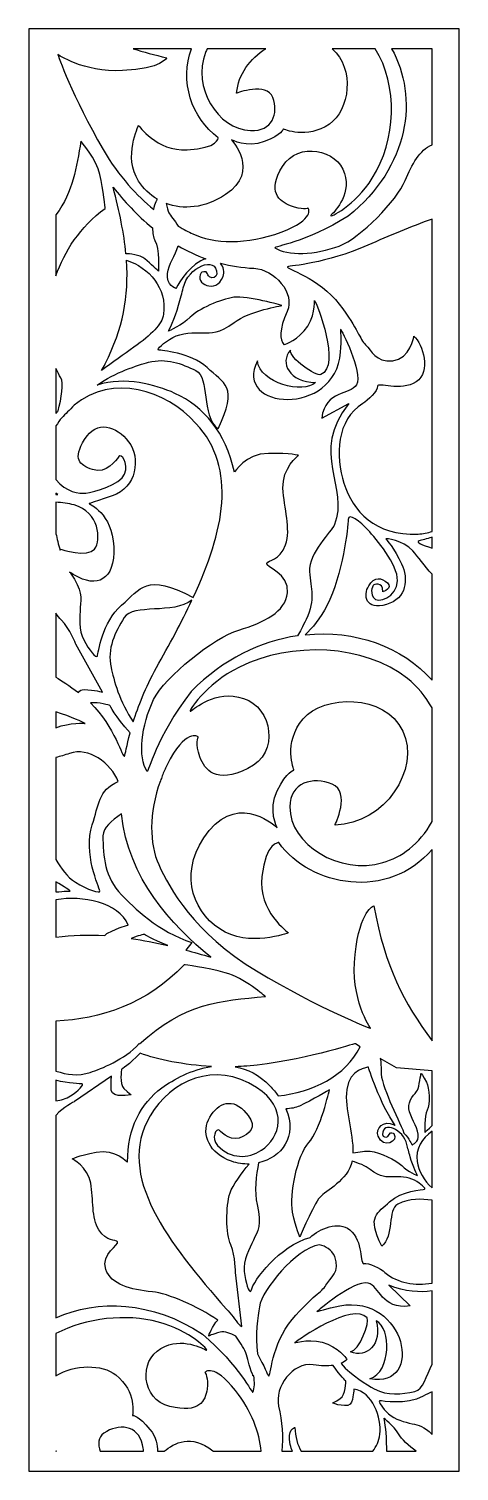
# Model space of a CAD drawing. Header units: centimetres. Extents: x 8.3 to 13.6, y -9 to 9.
import ezdxf

# ---------------------------------------------------------------- set-up
doc = ezdxf.new("R2010")
doc.units = ezdxf.units.CM
doc.header["$MEASUREMENT"] = 0
doc.layers.add('layer 1', color=7, linetype='Continuous')

msp = doc.modelspace()

# ---------------------------------------------------------------- linework, layer by layer
at = {"layer": 'layer 1', "color": 250, "lineweight": 30}
for points, knots in [([(8.25374, 9.00077), (8.25374, 9.00077), (13.62194, 9.00077), (13.62194, 9.00077), (13.62194, 9.00077), (13.62194, 9.00077), (13.62194, -9.00021), (13.62194, -9.00021), (13.62194, -9.00021), (13.62194, -9.00021), (8.25374, -9.00021), (8.25374, -9.00021), (8.25374, -9.00021), (8.25374, -9.00021), (8.25374, 9.00077), (8.25374, 9.00077)], [0, 0, 0, 0, 0.2, 0.2, 0.2, 0.2, 0.4, 0.4, 0.4, 0.4, 0.6, 0.6, 0.6, 0.6, 1, 1, 1, 1]), ([(9.55535, 8.75316), (9.55535, 8.75316), (10.28248, 8.75316), (10.28248, 8.75316), (10.28248, 8.75316), (10.13164, 8.35478), (10.28224, 7.88635), (10.61617, 7.64179), (10.61617, 7.64179), (10.61617, 7.64179), (10.61617, 7.50968), (10.23049, 7.49075), (10.23049, 7.49075), (9.84481, 7.4718), (9.62324, 7.79437), (9.62324, 7.79437), (9.62324, 7.79437), (9.62324, 7.79437), (9.4263, 7.40258), (9.62324, 7.09784), (9.62324, 7.09784), (9.68178, 7.00726), (9.76205, 6.93014), (9.85762, 6.87409), (9.85762, 6.87409), (9.85308, 6.86543), (9.84842, 6.85628), (9.84362, 6.84661), (9.84362, 6.84661), (9.83109, 6.82137), (9.82052, 6.78676), (9.81242, 6.74724), (9.81242, 6.74724), (9.60553, 6.91408), (9.37966, 7.15226), (9.18028, 7.49559), (9.18028, 7.49559), (8.79835, 8.15324), (8.61317, 8.68255), (8.61317, 8.68255), (8.61317, 8.68255), (8.61317, 8.68255), (8.92565, 8.45626), (9.42332, 8.4798), (9.42332, 8.4798), (9.92099, 8.50334), (9.97403, 8.63994), (9.97403, 8.63994), (9.97403, 8.63994), (9.82041, 8.67444), (9.68217, 8.71204), (9.55535, 8.75316)], [0, 0, 0, 0, 0.07142857, 0.07142857, 0.07142857, 0.07142857, 0.14285714, 0.14285714, 0.14285714, 0.14285714, 0.21428571, 0.21428571, 0.21428571, 0.21428571, 0.28571429, 0.28571429, 0.28571429, 0.28571429, 0.35714286, 0.35714286, 0.35714286, 0.35714286, 0.42857143, 0.42857143, 0.42857143, 0.42857143, 0.5, 0.5, 0.5, 0.5, 0.57142857, 0.57142857, 0.57142857, 0.57142857, 0.64285714, 0.64285714, 0.64285714, 0.64285714, 0.71428571, 0.71428571, 0.71428571, 0.71428571, 0.78571429, 0.78571429, 0.78571429, 0.78571429, 0.85714286, 0.85714286, 0.85714286, 0.85714286, 1, 1, 1, 1]), ([(12.03701, 8.75316), (12.03701, 8.75316), (12.57488, 8.75316), (12.57488, 8.75316), (12.57488, 8.75316), (12.86538, 8.29536), (12.83466, 7.60857), (12.53863, 7.13614), (12.53863, 7.13614), (12.32643, 6.7975), (11.99575, 6.63487), (12.02043, 6.66997), (12.02043, 6.66997), (12.04511, 6.70507), (12.27706, 6.90423), (12.19316, 7.19732), (12.19316, 7.19732), (12.10926, 7.4904), (11.6108, 7.60338), (11.41832, 7.28412), (11.41832, 7.28412), (11.22586, 6.96488), (11.37391, 6.85044), (11.51704, 6.79254), (11.51704, 6.79254), (11.66016, 6.73464), (11.73911, 6.76172), (11.73911, 6.76172), (11.73911, 6.76172), (11.73911, 6.76172), (11.83289, 6.62642), (11.40352, 6.46426), (11.40352, 6.46426), (10.97416, 6.3021), (10.55466, 6.31938), (10.29803, 6.44263), (10.29803, 6.44263), (10.24586, 6.46768), (10.18448, 6.49889), (10.1166, 6.53825), (10.1166, 6.53825), (10.07823, 6.61167), (10.01631, 6.66842), (9.99824, 6.70463), (9.99824, 6.70463), (9.98738, 6.72639), (9.97594, 6.77276), (9.96587, 6.82238), (9.96587, 6.82238), (10.17792, 6.74222), (10.44218, 6.75804), (10.70644, 6.93193), (10.70644, 6.93193), (11.14956, 7.22351), (10.78029, 7.61701), (10.78029, 7.61701), (10.78029, 7.61701), (10.78029, 7.61701), (10.96903, 7.50836), (11.19059, 7.5941), (11.19059, 7.5941), (11.41215, 7.67985), (11.42857, 7.75004), (11.42857, 7.75004), (11.42857, 7.75004), (11.42857, 7.75004), (11.72399, 7.62016), (12.00299, 7.81043), (12.00299, 7.81043), (12.25449, 7.98194), (12.32587, 8.50329), (12.03701, 8.75316)], [0, 0, 0, 0, 0.05263158, 0.05263158, 0.05263158, 0.05263158, 0.10526316, 0.10526316, 0.10526316, 0.10526316, 0.15789474, 0.15789474, 0.15789474, 0.15789474, 0.21052632, 0.21052632, 0.21052632, 0.21052632, 0.26315789, 0.26315789, 0.26315789, 0.26315789, 0.31578947, 0.31578947, 0.31578947, 0.31578947, 0.36842105, 0.36842105, 0.36842105, 0.36842105, 0.42105263, 0.42105263, 0.42105263, 0.42105263, 0.47368421, 0.47368421, 0.47368421, 0.47368421, 0.52631579, 0.52631579, 0.52631579, 0.52631579, 0.57894737, 0.57894737, 0.57894737, 0.57894737, 0.63157895, 0.63157895, 0.63157895, 0.63157895, 0.68421053, 0.68421053, 0.68421053, 0.68421053, 0.73684211, 0.73684211, 0.73684211, 0.73684211, 0.78947368, 0.78947368, 0.78947368, 0.78947368, 0.84210526, 0.84210526, 0.84210526, 0.84210526, 0.89473684, 0.89473684, 0.89473684, 0.89473684, 1, 1, 1, 1]), ([(10.47964, 8.75316), (10.47964, 8.75316), (11.21036, 8.75316), (11.21036, 8.75316), (11.21036, 8.75316), (11.01469, 8.63126), (10.8652, 8.43397), (10.84594, 8.19796), (10.84594, 8.19796), (10.84594, 8.19796), (11.22342, 8.34092), (11.29728, 8.14334), (11.29728, 8.14334), (11.37113, 7.94574), (11.29467, 7.71758), (11.01827, 7.7309), (11.01827, 7.7309), (10.60518, 7.75081), (10.28841, 8.27551), (10.45833, 8.70448), (10.45833, 8.70448), (10.46475, 8.7207), (10.47185, 8.73694), (10.47964, 8.75316)], [0, 0, 0, 0, 0.14285714, 0.14285714, 0.14285714, 0.14285714, 0.28571429, 0.28571429, 0.28571429, 0.28571429, 0.42857143, 0.42857143, 0.42857143, 0.42857143, 0.57142857, 0.57142857, 0.57142857, 0.57142857, 0.71428571, 0.71428571, 0.71428571, 0.71428571, 1, 1, 1, 1]), ([(12.779, 8.75316), (12.779, 8.75316), (13.28357, 8.75316), (13.28357, 8.75316), (13.28357, 8.75316), (13.28357, 8.75316), (13.28357, 7.55314), (13.28357, 7.55314), (13.28357, 7.55314), (13.13162, 7.49055), (13.03071, 7.30977), (12.94798, 7.10734), (12.94798, 7.10734), (12.84719, 6.86073), (12.38886, 6.38946), (12.1245, 6.28977), (12.1245, 6.28977), (11.83495, 6.18057), (11.47241, 6.16286), (11.32444, 6.26834), (11.32444, 6.26834), (11.30542, 6.28191), (11.70242, 6.33113), (12.23789, 6.66401), (12.23789, 6.66401), (13.00332, 7.27618), (13.11979, 8.14944), (12.779, 8.75316)], [0, 0, 0, 0, 0.125, 0.125, 0.125, 0.125, 0.25, 0.25, 0.25, 0.25, 0.375, 0.375, 0.375, 0.375, 0.5, 0.5, 0.5, 0.5, 0.625, 0.625, 0.625, 0.625, 0.75, 0.75, 0.75, 0.75, 1, 1, 1, 1]), ([(8.59211, 5.91749), (8.59211, 5.91749), (8.59211, 6.67828), (8.59211, 6.67828), (8.59211, 6.67828), (8.80844, 6.97894), (8.84807, 7.26264), (8.90194, 7.60054), (8.90194, 7.60054), (8.90194, 7.60054), (9.09677, 7.37483), (9.14128, 7.18134), (9.14128, 7.18134), (9.18578, 6.98784), (9.20486, 6.76003), (9.20486, 6.76003), (9.20486, 6.76003), (8.89115, 6.52594), (8.69714, 6.22445), (8.59211, 5.91749)], [0, 0, 0, 0, 0.16666667, 0.16666667, 0.16666667, 0.16666667, 0.33333333, 0.33333333, 0.33333333, 0.33333333, 0.5, 0.5, 0.5, 0.5, 0.66666667, 0.66666667, 0.66666667, 0.66666667, 1, 1, 1, 1]), ([(9.46487, 6.19465), (9.50276, 6.19257), (9.64088, 6.18163), (9.70094, 6.13107), (9.70094, 6.13107), (9.77089, 6.07218), (9.87052, 5.97502), (9.87052, 5.97502), (9.87052, 5.97502), (9.87052, 5.97502), (9.88183, 6.26027), (9.82731, 6.35923), (9.82731, 6.35923), (9.80802, 6.39425), (9.7977, 6.45201), (9.7948, 6.51678), (9.7948, 6.51678), (9.60224, 6.67506), (9.44002, 6.85336), (9.30427, 7.02533), (9.30427, 7.02533), (9.38491, 6.7183), (9.44054, 6.44697), (9.46487, 6.19465)], [0, 0, 0, 0, 0.14285714, 0.14285714, 0.14285714, 0.14285714, 0.28571429, 0.28571429, 0.28571429, 0.28571429, 0.42857143, 0.42857143, 0.42857143, 0.42857143, 0.57142857, 0.57142857, 0.57142857, 0.57142857, 0.71428571, 0.71428571, 0.71428571, 0.71428571, 1, 1, 1, 1]), ([(13.28357, 6.62695), (13.28357, 6.62695), (13.28357, 2.72886), (13.28357, 2.72886), (13.28357, 2.72886), (13.22938, 2.70997), (13.17138, 2.69772), (13.10959, 2.69474), (13.10959, 2.69474), (12.57138, 2.66877), (12.29646, 2.98311), (12.18429, 3.32884), (12.18429, 3.32884), (12.07331, 3.67083), (12.09286, 4.12222), (12.42215, 4.32547), (12.42215, 4.32547), (12.47982, 4.36106), (12.61178, 4.48476), (12.60353, 4.54), (12.60353, 4.54), (12.59529, 4.59524), (12.89622, 4.46883), (13.08586, 4.59494), (13.08586, 4.59494), (13.27548, 4.72107), (13.17241, 5.06315), (13.05699, 5.16684), (13.05699, 5.16684), (13.05699, 5.16684), (13.01164, 4.88094), (12.79316, 4.85917), (12.79316, 4.85917), (12.57468, 4.83741), (12.53347, 4.9839), (12.45513, 5.05771), (12.45513, 5.05771), (12.3768, 5.13151), (12.37158, 5.23983), (12.12691, 5.56575), (12.12691, 5.56575), (11.88222, 5.89167), (11.44069, 6.01463), (11.48075, 6.03057), (11.48075, 6.03057), (11.52081, 6.04651), (11.95349, 6.06739), (12.4823, 6.30006), (12.4823, 6.30006), (12.75012, 6.41789), (13.01974, 6.53258), (13.28357, 6.62695)], [0, 0, 0, 0, 0.07142857, 0.07142857, 0.07142857, 0.07142857, 0.14285714, 0.14285714, 0.14285714, 0.14285714, 0.21428571, 0.21428571, 0.21428571, 0.21428571, 0.28571429, 0.28571429, 0.28571429, 0.28571429, 0.35714286, 0.35714286, 0.35714286, 0.35714286, 0.42857143, 0.42857143, 0.42857143, 0.42857143, 0.5, 0.5, 0.5, 0.5, 0.57142857, 0.57142857, 0.57142857, 0.57142857, 0.64285714, 0.64285714, 0.64285714, 0.64285714, 0.71428571, 0.71428571, 0.71428571, 0.71428571, 0.78571429, 0.78571429, 0.78571429, 0.78571429, 0.85714286, 0.85714286, 0.85714286, 0.85714286, 1, 1, 1, 1]), ([(10.64378, 6.07442), (10.68355, 6.02919), (10.69907, 5.96554), (10.67714, 5.90802), (10.67714, 5.90802), (10.59266, 5.68662), (10.31127, 5.81999), (10.40303, 5.95676), (10.40303, 5.95676), (10.40303, 5.95676), (10.46857, 5.99628), (10.48423, 5.94127), (10.48423, 5.94127), (10.48914, 5.92408), (10.49852, 5.91231), (10.50912, 5.90432), (10.50912, 5.90432), (10.53739, 5.883), (10.59761, 5.89503), (10.59822, 5.941), (10.59822, 5.941), (10.60144, 6.18432), (10.23393, 6.02382), (10.17986, 5.76857), (10.17986, 5.76857), (10.16681, 5.70701), (10.14384, 5.63234), (10.12122, 5.55189), (10.12122, 5.55189), (10.07454, 5.38579), (9.99614, 5.22792), (9.99614, 5.22792), (9.99614, 5.22792), (9.99614, 5.22792), (10.16491, 5.29939), (10.26559, 5.40094), (10.26559, 5.40094), (10.36627, 5.50246), (10.64218, 5.62841), (10.81219, 5.65007), (10.81219, 5.65007), (10.98218, 5.67174), (11.41001, 5.54797), (11.41001, 5.54797), (11.41001, 5.54797), (11.41001, 5.54797), (11.00533, 5.48027), (10.81474, 5.33622), (10.81474, 5.33622), (10.62416, 5.19218), (10.53359, 5.20752), (10.42303, 5.20746), (10.42303, 5.20746), (10.31246, 5.2074), (10.16064, 5.20985), (10.04855, 5.14839), (10.04855, 5.14839), (9.93646, 5.08692), (9.84133, 5.00042), (9.87214, 4.99241), (9.87214, 4.99241), (9.90293, 4.98439), (10.27036, 4.967), (10.47738, 4.773), (10.47738, 4.773), (10.6844, 4.57899), (10.87789, 4.53969), (10.61376, 4.0085), (10.61376, 4.0085), (10.39544, 4.1784), (10.51548, 4.64774), (10.33695, 4.73539), (10.33695, 4.73539), (10.15829, 4.82311), (9.96794, 4.8974), (9.74745, 4.83944), (9.74745, 4.83944), (9.6151, 4.80464), (9.32955, 4.7133), (9.10496, 4.55563), (9.10496, 4.55563), (9.45662, 4.66208), (9.82767, 4.56503), (10.07558, 4.4515), (10.07558, 4.4515), (10.44528, 4.28219), (10.70276, 3.96546), (10.8188, 3.46625), (10.8188, 3.46625), (10.8188, 3.46625), (10.95145, 3.69894), (11.24236, 3.70278), (11.24236, 3.70278), (11.53327, 3.70663), (11.61693, 3.67697), (11.61693, 3.67697), (11.61693, 3.67697), (11.61693, 3.67697), (11.41172, 3.51834), (11.42381, 3.26761), (11.42381, 3.26761), (11.43589, 3.01689), (11.52803, 2.76172), (11.45516, 2.56072), (11.45516, 2.56072), (11.3823, 2.35973), (11.23988, 2.37264), (11.22077, 2.3287), (11.22077, 2.3287), (11.20164, 2.28475), (11.50583, 2.20205), (11.48161, 1.96224), (11.48161, 1.96224), (11.45738, 1.72242), (11.18445, 1.59371), (10.87383, 1.49748), (10.87383, 1.49748), (10.56323, 1.40125), (9.95149, 0.91919), (9.81063, 0.62937), (9.81063, 0.62937), (9.65634, 0.31194), (9.60972, -0.09368), (9.7295, -0.26693), (9.7295, -0.26693), (9.74492, -0.28922), (9.8327, 0.15292), (10.27928, 0.73102), (10.27928, 0.73102), (10.67909, 1.13615), (11.14701, 1.35771), (11.60503, 1.42663), (11.60503, 1.42663), (11.63497, 1.47517), (11.67085, 1.54044), (11.71137, 1.62737), (11.71137, 1.62737), (11.83573, 1.89419), (11.76989, 2.00075), (11.75526, 2.22726), (11.75526, 2.22726), (11.74062, 2.45375), (12.03317, 2.73344), (12.06562, 2.81285), (12.06562, 2.81285), (12.25464, 3.27532), (11.75033, 3.70566), (12.24599, 4.32369), (12.24599, 4.32369), (12.24599, 4.32369), (11.90726, 4.14218), (11.90726, 4.14218), (11.90726, 4.14218), (11.95355, 4.49918), (12.26618, 4.42558), (12.33958, 4.55795), (12.33958, 4.55795), (12.42957, 4.72017), (12.1438, 5.25289), (12.1438, 5.25289), (12.1438, 5.25289), (12.1438, 5.25289), (12.15674, 5.12586), (12.1438, 4.96398), (12.1438, 4.96398), (12.07884, 4.15044), (10.79262, 4.2446), (11.10588, 4.85646), (11.10588, 4.85646), (11.13133, 4.57998), (11.68301, 4.43653), (11.82873, 4.58742), (11.82873, 4.58742), (11.50972, 4.59084), (11.3745, 4.83573), (11.51848, 4.99008), (11.51848, 4.99008), (11.49874, 4.89122), (11.83979, 4.65983), (11.89705, 4.68525), (11.89705, 4.68525), (12.1509, 4.79797), (11.84828, 5.5712), (11.81808, 5.61154), (11.81808, 5.61154), (11.81808, 5.61154), (11.82795, 5.3829), (11.68977, 5.2326), (11.68977, 5.2326), (11.55158, 5.08228), (11.43314, 5.05971), (11.43314, 5.05971), (11.43314, 5.05971), (11.38378, 5.11952), (11.37219, 5.24654), (11.47599, 5.4737), (11.47599, 5.4737), (11.57979, 5.70086), (11.31723, 6.0012), (11.06077, 6.01267), (11.06077, 6.01267), (10.9134, 6.01925), (10.77455, 6.04084), (10.64378, 6.07442)], [0, 0, 0, 0, 0.01923077, 0.01923077, 0.01923077, 0.01923077, 0.03846154, 0.03846154, 0.03846154, 0.03846154, 0.05769231, 0.05769231, 0.05769231, 0.05769231, 0.07692308, 0.07692308, 0.07692308, 0.07692308, 0.09615385, 0.09615385, 0.09615385, 0.09615385, 0.11538462, 0.11538462, 0.11538462, 0.11538462, 0.13461538, 0.13461538, 0.13461538, 0.13461538, 0.15384615, 0.15384615, 0.15384615, 0.15384615, 0.17307692, 0.17307692, 0.17307692, 0.17307692, 0.19230769, 0.19230769, 0.19230769, 0.19230769, 0.21153846, 0.21153846, 0.21153846, 0.21153846, 0.23076923, 0.23076923, 0.23076923, 0.23076923, 0.25, 0.25, 0.25, 0.25, 0.26923077, 0.26923077, 0.26923077, 0.26923077, 0.28846154, 0.28846154, 0.28846154, 0.28846154, 0.30769231, 0.30769231, 0.30769231, 0.30769231, 0.32692308, 0.32692308, 0.32692308, 0.32692308, 0.34615385, 0.34615385, 0.34615385, 0.34615385, 0.36538462, 0.36538462, 0.36538462, 0.36538462, 0.38461538, 0.38461538, 0.38461538, 0.38461538, 0.40384615, 0.40384615, 0.40384615, 0.40384615, 0.42307692, 0.42307692, 0.42307692, 0.42307692, 0.44230769, 0.44230769, 0.44230769, 0.44230769, 0.46153846, 0.46153846, 0.46153846, 0.46153846, 0.48076923, 0.48076923, 0.48076923, 0.48076923, 0.5, 0.5, 0.5, 0.5, 0.51923077, 0.51923077, 0.51923077, 0.51923077, 0.53846154, 0.53846154, 0.53846154, 0.53846154, 0.55769231, 0.55769231, 0.55769231, 0.55769231, 0.57692308, 0.57692308, 0.57692308, 0.57692308, 0.59615385, 0.59615385, 0.59615385, 0.59615385, 0.61538462, 0.61538462, 0.61538462, 0.61538462, 0.63461538, 0.63461538, 0.63461538, 0.63461538, 0.65384615, 0.65384615, 0.65384615, 0.65384615, 0.67307692, 0.67307692, 0.67307692, 0.67307692, 0.69230769, 0.69230769, 0.69230769, 0.69230769, 0.71153846, 0.71153846, 0.71153846, 0.71153846, 0.73076923, 0.73076923, 0.73076923, 0.73076923, 0.75, 0.75, 0.75, 0.75, 0.76923077, 0.76923077, 0.76923077, 0.76923077, 0.78846154, 0.78846154, 0.78846154, 0.78846154, 0.80769231, 0.80769231, 0.80769231, 0.80769231, 0.82692308, 0.82692308, 0.82692308, 0.82692308, 0.84615385, 0.84615385, 0.84615385, 0.84615385, 0.86538462, 0.86538462, 0.86538462, 0.86538462, 0.88461538, 0.88461538, 0.88461538, 0.88461538, 0.90384615, 0.90384615, 0.90384615, 0.90384615, 0.92307692, 0.92307692, 0.92307692, 0.92307692, 0.94230769, 0.94230769, 0.94230769, 0.94230769, 0.96153846, 0.96153846, 0.96153846, 0.96153846, 1, 1, 1, 1]), ([(10.11851, 6.29084), (10.07507, 6.17444), (10.00064, 6.06011), (9.98486, 5.94551), (9.98486, 5.94551), (9.96486, 5.80017), (10.08867, 5.76138), (10.08867, 5.76138), (10.08867, 5.76138), (10.08867, 5.76138), (10.21627, 6.00963), (10.39921, 6.10601), (10.39921, 6.10601), (10.42115, 6.11757), (10.44252, 6.12537), (10.4631, 6.12996), (10.4631, 6.12996), (10.34059, 6.17403), (10.22586, 6.22858), (10.11851, 6.29084)], [0, 0, 0, 0, 0.16666667, 0.16666667, 0.16666667, 0.16666667, 0.33333333, 0.33333333, 0.33333333, 0.33333333, 0.5, 0.5, 0.5, 0.5, 0.66666667, 0.66666667, 0.66666667, 0.66666667, 1, 1, 1, 1]), ([(9.16038, 4.73731), (9.2943, 4.83826), (9.44059, 4.93706), (9.56454, 5.02721), (9.56454, 5.02721), (9.78223, 5.18553), (9.91474, 5.30931), (9.9332, 5.43889), (9.9332, 5.43889), (9.97946, 5.76386), (9.75227, 6.02363), (9.47169, 6.11331), (9.47169, 6.11331), (9.5037, 5.65842), (9.42829, 5.26129), (9.20617, 4.81987), (9.20617, 4.81987), (9.19242, 4.79255), (9.17704, 4.76497), (9.16038, 4.73731)], [0, 0, 0, 0, 0.16666667, 0.16666667, 0.16666667, 0.16666667, 0.33333333, 0.33333333, 0.33333333, 0.33333333, 0.5, 0.5, 0.5, 0.5, 0.66666667, 0.66666667, 0.66666667, 0.66666667, 1, 1, 1, 1]), ([(8.59211, 4.19824), (8.59211, 4.19824), (8.59211, 4.76369), (8.59211, 4.76369), (8.59211, 4.76369), (8.61075, 4.71979), (8.63156, 4.67969), (8.65432, 4.64427), (8.65432, 4.64427), (8.69105, 4.58711), (8.65896, 4.38673), (8.6195, 4.23146), (8.6195, 4.23146), (8.61028, 4.22065), (8.60116, 4.2096), (8.59211, 4.19824)], [0, 0, 0, 0, 0.2, 0.2, 0.2, 0.2, 0.4, 0.4, 0.4, 0.4, 0.6, 0.6, 0.6, 0.6, 1, 1, 1, 1]), ([(8.59211, 3.37518), (8.59211, 3.37518), (8.59211, 4.04572), (8.59211, 4.04572), (8.59211, 4.04572), (8.61477, 4.08172), (8.6394, 4.116), (8.66495, 4.14769), (8.66495, 4.14769), (8.70852, 4.18977), (8.76215, 4.2432), (8.81939, 4.30414), (8.81939, 4.30414), (9.30279, 4.70334), (9.95627, 4.49449), (10.3389, 4.07708), (10.3389, 4.07708), (10.86208, 3.50638), (10.68533, 2.7264), (10.30439, 1.90533), (10.30439, 1.90533), (9.71247, 2.21525), (9.65127, 2.01245), (9.41018, 1.8062), (9.41018, 1.8062), (9.1671, 1.59822), (9.12027, 1.20563), (9.10863, 1.1732), (9.10863, 1.1732), (9.09698, 1.14075), (9.00207, 1.24893), (8.93779, 1.37349), (8.93779, 1.37349), (8.87354, 1.49805), (8.88732, 1.66061), (8.89519, 1.77912), (8.89519, 1.77912), (8.90305, 1.89764), (8.92759, 1.99361), (8.77182, 2.20823), (8.77182, 2.20823), (8.76879, 2.2124), (8.76581, 2.2167), (8.76285, 2.22105), (8.76285, 2.22105), (8.78014, 2.20847), (8.79953, 2.19577), (8.82124, 2.18306), (8.82124, 2.18306), (9.10182, 2.01881), (9.32956, 2.11352), (9.31238, 2.53568), (9.31238, 2.53568), (9.29519, 2.95783), (9.00459, 3.07309), (9.00459, 3.07309), (9.00459, 3.07309), (9.00459, 3.07309), (8.99137, 3.07382), (9.2946, 3.17259), (9.2946, 3.17259), (9.59783, 3.27138), (9.65271, 3.64823), (9.49838, 3.84676), (9.49838, 3.84676), (9.34404, 4.04529), (9.10183, 4.12481), (8.94975, 3.87724), (8.94975, 3.87724), (8.79766, 3.62966), (8.88123, 3.55895), (9.04968, 3.50004), (9.04968, 3.50004), (9.21811, 3.44114), (9.34524, 3.61576), (9.37509, 3.66365), (9.37509, 3.66365), (9.40496, 3.71155), (9.50216, 3.58227), (9.4484, 3.44485), (9.4484, 3.44485), (9.39464, 3.30744), (9.06774, 3.21824), (8.96304, 3.20754), (8.96304, 3.20754), (8.88337, 3.19939), (8.71832, 3.21518), (8.59211, 3.37518)], [0, 0, 0, 0, 0.04347826, 0.04347826, 0.04347826, 0.04347826, 0.08695652, 0.08695652, 0.08695652, 0.08695652, 0.13043478, 0.13043478, 0.13043478, 0.13043478, 0.17391304, 0.17391304, 0.17391304, 0.17391304, 0.2173913, 0.2173913, 0.2173913, 0.2173913, 0.26086957, 0.26086957, 0.26086957, 0.26086957, 0.30434783, 0.30434783, 0.30434783, 0.30434783, 0.34782609, 0.34782609, 0.34782609, 0.34782609, 0.39130435, 0.39130435, 0.39130435, 0.39130435, 0.43478261, 0.43478261, 0.43478261, 0.43478261, 0.47826087, 0.47826087, 0.47826087, 0.47826087, 0.52173913, 0.52173913, 0.52173913, 0.52173913, 0.56521739, 0.56521739, 0.56521739, 0.56521739, 0.60869565, 0.60869565, 0.60869565, 0.60869565, 0.65217391, 0.65217391, 0.65217391, 0.65217391, 0.69565217, 0.69565217, 0.69565217, 0.69565217, 0.73913043, 0.73913043, 0.73913043, 0.73913043, 0.7826087, 0.7826087, 0.7826087, 0.7826087, 0.82608696, 0.82608696, 0.82608696, 0.82608696, 0.86956522, 0.86956522, 0.86956522, 0.86956522, 0.91304348, 0.91304348, 0.91304348, 0.91304348, 1, 1, 1, 1]), ([(8.59211, 3.18938), (8.59211, 3.18938), (8.59211, 3.2064), (8.59211, 3.2064), (8.59211, 3.2064), (8.60026, 3.20011), (8.60861, 3.19395), (8.61725, 3.18797), (8.61725, 3.18797), (8.61725, 3.18797), (8.59211, 3.18938), (8.59211, 3.18938)], [0, 0, 0, 0, 0.25, 0.25, 0.25, 0.25, 0.5, 0.5, 0.5, 0.5, 1, 1, 1, 1]), ([(8.59211, 2.69899), (8.59211, 2.69899), (8.59211, 3.092), (8.59211, 3.092), (8.59211, 3.092), (8.66956, 3.08801), (8.74604, 3.07772), (8.81779, 3.05868), (8.81779, 3.05868), (9.13272, 2.97512), (9.15887, 2.61854), (9.07376, 2.50764), (9.07376, 2.50764), (8.98867, 2.39676), (8.64901, 2.50646), (8.64901, 2.50646), (8.64901, 2.50646), (8.64901, 2.50646), (8.64609, 2.5022), (8.64248, 2.49438), (8.64248, 2.49438), (8.62063, 2.56684), (8.60413, 2.6385), (8.59211, 2.69899)], [0, 0, 0, 0, 0.14285714, 0.14285714, 0.14285714, 0.14285714, 0.28571429, 0.28571429, 0.28571429, 0.28571429, 0.42857143, 0.42857143, 0.42857143, 0.42857143, 0.57142857, 0.57142857, 0.57142857, 0.57142857, 0.71428571, 0.71428571, 0.71428571, 0.71428571, 1, 1, 1, 1]), ([(13.28357, 2.19571), (13.28357, 2.19571), (13.28357, 0.87106), (13.28357, 0.87106), (13.28357, 0.87106), (12.91644, 1.28891), (12.32251, 1.50412), (11.69988, 1.43872), (11.69988, 1.43872), (11.78728, 1.51954), (11.88976, 1.63879), (11.97472, 1.80601), (11.97472, 1.80601), (12.16493, 2.18039), (12.2381, 2.78764), (12.2381, 2.87864), (12.2381, 2.87864), (12.2381, 2.96965), (12.39172, 2.84769), (12.48683, 2.74314), (12.48683, 2.74314), (12.58193, 2.63858), (12.85993, 2.31771), (12.85262, 2.11246), (12.85262, 2.11246), (12.84531, 1.90719), (12.60389, 1.81972), (12.55268, 1.90319), (12.55268, 1.90319), (12.50147, 1.98668), (12.55268, 2.05844), (12.55268, 2.05844), (12.55268, 2.05844), (12.55268, 2.05844), (12.66972, 2.11464), (12.66972, 1.97546), (12.66972, 1.97546), (12.66972, 1.97546), (12.80141, 2.01928), (12.72825, 2.08653), (12.72825, 2.08653), (12.6551, 2.15379), (12.56731, 2.16918), (12.49415, 2.04906), (12.49415, 2.04906), (12.42099, 1.92896), (12.45757, 1.74009), (12.71362, 1.81519), (12.71362, 1.81519), (12.96967, 1.8903), (12.99162, 2.13671), (12.90383, 2.3234), (12.90383, 2.3234), (12.81604, 2.51009), (12.70631, 2.63774), (12.70631, 2.63774), (12.70631, 2.63774), (12.70631, 2.63774), (12.91846, 2.62686), (13.04283, 2.48684), (13.04283, 2.48684), (13.10636, 2.41532), (13.19277, 2.29511), (13.28357, 2.19571)], [0, 0, 0, 0, 0.05882353, 0.05882353, 0.05882353, 0.05882353, 0.11764706, 0.11764706, 0.11764706, 0.11764706, 0.17647059, 0.17647059, 0.17647059, 0.17647059, 0.23529412, 0.23529412, 0.23529412, 0.23529412, 0.29411765, 0.29411765, 0.29411765, 0.29411765, 0.35294118, 0.35294118, 0.35294118, 0.35294118, 0.41176471, 0.41176471, 0.41176471, 0.41176471, 0.47058824, 0.47058824, 0.47058824, 0.47058824, 0.52941176, 0.52941176, 0.52941176, 0.52941176, 0.58823529, 0.58823529, 0.58823529, 0.58823529, 0.64705882, 0.64705882, 0.64705882, 0.64705882, 0.70588235, 0.70588235, 0.70588235, 0.70588235, 0.76470588, 0.76470588, 0.76470588, 0.76470588, 0.82352941, 0.82352941, 0.82352941, 0.82352941, 0.88235294, 0.88235294, 0.88235294, 0.88235294, 1, 1, 1, 1]), ([(13.28357, 2.65475), (13.28357, 2.65475), (13.28357, 2.52099), (13.28357, 2.52099), (13.28357, 2.52099), (13.1597, 2.56313), (13.07368, 2.58995), (13.12332, 2.60883), (13.12332, 2.60883), (13.1593, 2.62252), (13.2134, 2.63196), (13.28357, 2.65475)], [0, 0, 0, 0, 0.25, 0.25, 0.25, 0.25, 0.5, 0.5, 0.5, 0.5, 1, 1, 1, 1]), ([(10.28766, 1.8694), (10.15713, 1.5919), (10.00415, 1.31), (9.84778, 1.03017), (9.84778, 1.03017), (9.70576, 0.77603), (9.61552, 0.54), (9.5571, 0.35162), (9.5571, 0.35162), (9.38497, 0.59606), (9.31175, 0.88109), (9.27964, 1.02856), (9.27964, 1.02856), (9.22728, 1.26906), (9.32833, 1.46778), (9.44435, 1.65299), (9.44435, 1.65299), (9.55495, 1.82958), (10.05485, 1.68988), (10.28766, 1.8694)], [0, 0, 0, 0, 0.16666667, 0.16666667, 0.16666667, 0.16666667, 0.33333333, 0.33333333, 0.33333333, 0.33333333, 0.5, 0.5, 0.5, 0.5, 0.66666667, 0.66666667, 0.66666667, 0.66666667, 1, 1, 1, 1]), ([(8.59211, 0.90884), (8.59211, 0.90884), (8.59211, 1.70738), (8.59211, 1.70738), (8.59211, 1.70738), (8.61349, 1.67435), (8.63518, 1.64594), (8.6563, 1.62426), (8.6563, 1.62426), (8.76851, 1.50905), (8.84048, 1.32302), (8.84048, 1.32302), (8.84048, 1.32302), (8.84048, 1.32302), (9.17105, 0.7223), (9.17105, 0.7223), (9.17105, 0.7223), (9.17105, 0.7223), (9.07549, 0.75005), (8.94228, 0.75461), (8.94228, 0.75461), (8.91139, 0.75567), (8.88867, 0.74086), (8.872, 0.7175), (8.872, 0.7175), (8.75632, 0.80451), (8.66523, 0.8644), (8.59211, 0.90884)], [0, 0, 0, 0, 0.125, 0.125, 0.125, 0.125, 0.25, 0.25, 0.25, 0.25, 0.375, 0.375, 0.375, 0.375, 0.5, 0.5, 0.5, 0.5, 0.625, 0.625, 0.625, 0.625, 0.75, 0.75, 0.75, 0.75, 1, 1, 1, 1]), ([(13.28357, 0.52583), (13.28357, 0.52583), (13.28357, -0.89226), (13.28357, -0.89226), (13.28357, -0.89226), (13.12744, -1.18133), (12.89457, -1.33852), (12.67046, -1.40549), (12.67046, -1.40549), (12.13055, -1.56679), (11.50603, -1.17546), (11.50977, -0.71056), (11.50977, -0.71056), (11.51227, -0.39948), (11.7985, -0.3293), (12.03679, -0.42569), (12.03679, -0.42569), (12.27508, -0.52208), (12.07317, -0.93587), (12.07317, -0.93587), (12.07317, -0.93587), (12.69506, -0.92422), (13.14107, -0.23757), (12.91907, 0.23673), (12.91907, 0.23673), (12.69708, 0.71104), (11.92847, 0.68906), (11.67508, 0.389), (11.67508, 0.389), (11.42168, 0.08893), (11.5614, -0.25146), (11.5614, -0.25146), (11.5614, -0.25146), (11.5614, -0.25146), (11.47384, -0.26507), (11.35309, -0.50782), (11.35309, -0.50782), (11.23233, -0.75058), (11.35322, -0.9698), (11.35322, -0.9698), (11.35322, -0.9698), (11.35322, -0.9698), (10.89388, -0.52851), (10.50446, -1.00581), (10.50446, -1.00581), (10.11506, -1.4831), (10.27287, -1.9908), (10.6347, -2.23263), (10.6347, -2.23263), (10.99653, -2.47448), (11.49251, -2.28029), (11.49251, -2.28029), (11.49251, -2.28029), (11.49251, -2.28029), (11.11041, -2.0096), (11.16012, -1.57811), (11.16012, -1.57811), (11.20982, -1.14662), (11.37251, -1.15566), (11.37251, -1.15566), (11.37251, -1.15566), (11.76656, -1.70984), (12.73831, -1.88249), (13.28357, -1.24001), (13.28357, -1.24001), (13.28357, -1.24001), (13.28357, -3.62819), (13.28357, -3.62819), (13.28357, -3.62819), (12.93105, -3.15017), (12.698, -2.71034), (12.55786, -1.94452), (12.55786, -1.94452), (12.55786, -1.94452), (12.38598, -1.99469), (12.32296, -2.55152), (12.32296, -2.55152), (12.25992, -3.10835), (12.51723, -3.47449), (12.51723, -3.47449), (12.51723, -3.47449), (12.51723, -3.47449), (11.87804, -3.23048), (11.09422, -2.75692), (11.09422, -2.75692), (10.31042, -2.28335), (10.00815, -1.72702), (9.87394, -1.43061), (9.87394, -1.43061), (9.75805, -1.1747), (9.74777, -0.78798), (9.89452, -0.38415), (9.89452, -0.38415), (9.90417, -0.36448), (9.91206, -0.34416), (9.91784, -0.32309), (9.91784, -0.32309), (9.93541, -0.27934), (9.95484, -0.23547), (9.9762, -0.19159), (9.9762, -0.19159), (10.20527, 0.27912), (10.3655, 0.16463), (10.3655, 0.16463), (10.3655, 0.16463), (10.3655, 0.16463), (10.32675, 0.07789), (10.38825, -0.08668), (10.38825, -0.08668), (10.44977, -0.25123), (10.58057, -0.42521), (10.98691, -0.23107), (10.98691, -0.23107), (11.39325, -0.03693), (11.28821, 0.53013), (10.93301, 0.64433), (10.93301, 0.64433), (10.57781, 0.75853), (10.31664, 0.51187), (10.27173, 0.48658), (10.27173, 0.48658), (10.22683, 0.46128), (10.44972, 0.82122), (10.88129, 1.03617), (10.88129, 1.03617), (11.52294, 1.35576), (12.4438, 1.32055), (12.97834, 0.89133), (12.97834, 0.89133), (13.10094, 0.79289), (13.20437, 0.66856), (13.28357, 0.52583)], [0, 0, 0, 0, 0.02941176, 0.02941176, 0.02941176, 0.02941176, 0.05882353, 0.05882353, 0.05882353, 0.05882353, 0.08823529, 0.08823529, 0.08823529, 0.08823529, 0.11764706, 0.11764706, 0.11764706, 0.11764706, 0.14705882, 0.14705882, 0.14705882, 0.14705882, 0.17647059, 0.17647059, 0.17647059, 0.17647059, 0.20588235, 0.20588235, 0.20588235, 0.20588235, 0.23529412, 0.23529412, 0.23529412, 0.23529412, 0.26470588, 0.26470588, 0.26470588, 0.26470588, 0.29411765, 0.29411765, 0.29411765, 0.29411765, 0.32352941, 0.32352941, 0.32352941, 0.32352941, 0.35294118, 0.35294118, 0.35294118, 0.35294118, 0.38235294, 0.38235294, 0.38235294, 0.38235294, 0.41176471, 0.41176471, 0.41176471, 0.41176471, 0.44117647, 0.44117647, 0.44117647, 0.44117647, 0.47058824, 0.47058824, 0.47058824, 0.47058824, 0.5, 0.5, 0.5, 0.5, 0.52941176, 0.52941176, 0.52941176, 0.52941176, 0.55882353, 0.55882353, 0.55882353, 0.55882353, 0.58823529, 0.58823529, 0.58823529, 0.58823529, 0.61764706, 0.61764706, 0.61764706, 0.61764706, 0.64705882, 0.64705882, 0.64705882, 0.64705882, 0.67647059, 0.67647059, 0.67647059, 0.67647059, 0.70588235, 0.70588235, 0.70588235, 0.70588235, 0.73529412, 0.73529412, 0.73529412, 0.73529412, 0.76470588, 0.76470588, 0.76470588, 0.76470588, 0.79411765, 0.79411765, 0.79411765, 0.79411765, 0.82352941, 0.82352941, 0.82352941, 0.82352941, 0.85294118, 0.85294118, 0.85294118, 0.85294118, 0.88235294, 0.88235294, 0.88235294, 0.88235294, 0.91176471, 0.91176471, 0.91176471, 0.91176471, 0.94117647, 0.94117647, 0.94117647, 0.94117647, 1, 1, 1, 1]), ([(9.51704, 0.21265), (9.47371, 0.05028), (9.4573, -0.05582), (9.44738, -0.07528), (9.44738, -0.07528), (9.42719, -0.11485), (9.32646, 0.29157), (9.02438, 0.58942), (9.02438, 0.58942), (9.12709, 0.59842), (9.26307, 0.55752), (9.26307, 0.55752), (9.26307, 0.55752), (9.26307, 0.55752), (9.32906, 0.42392), (9.51704, 0.21265)], [0, 0, 0, 0, 0.2, 0.2, 0.2, 0.2, 0.4, 0.4, 0.4, 0.4, 0.6, 0.6, 0.6, 0.6, 1, 1, 1, 1]), ([(8.59211, 0.27731), (8.59211, 0.27731), (8.59211, 0.4769), (8.59211, 0.4769), (8.59211, 0.4769), (8.78191, 0.41506), (8.93577, 0.34626), (8.95439, 0.33193), (8.95439, 0.33193), (8.95439, 0.33193), (8.76686, 0.34977), (8.59211, 0.27731)], [0, 0, 0, 0, 0.25, 0.25, 0.25, 0.25, 0.5, 0.5, 0.5, 0.5, 1, 1, 1, 1]), ([(8.59211, -1.36632), (8.59211, -1.36632), (8.59211, -0.09186), (8.59211, -0.09186), (8.59211, -0.09186), (8.64259, -0.08063), (8.6988, -0.06449), (8.76124, -0.04252), (8.76124, -0.04252), (8.99817, 0.04086), (9.27943, -0.15961), (9.36826, -0.39451), (9.36826, -0.39451), (9.1188, -0.49875), (9.12528, -0.68967), (9.0456, -0.93163), (9.0456, -0.93163), (8.92864, -1.28681), (9.13123, -1.71747), (9.13999, -1.75756), (9.13999, -1.75756), (9.1487, -1.79767), (8.9821, -1.74175), (8.83651, -1.65118), (8.83651, -1.65118), (8.72917, -1.58438), (8.65223, -1.4716), (8.59211, -1.36632)], [0, 0, 0, 0, 0.125, 0.125, 0.125, 0.125, 0.25, 0.25, 0.25, 0.25, 0.375, 0.375, 0.375, 0.375, 0.5, 0.5, 0.5, 0.5, 0.625, 0.625, 0.625, 0.625, 0.75, 0.75, 0.75, 0.75, 1, 1, 1, 1]), ([(9.40852, -0.79797), (9.49466, -1.60007), (10.02715, -2.18337), (10.52357, -2.5856), (10.52357, -2.5856), (10.41598, -2.55341), (10.31195, -2.52379), (10.21089, -2.49681), (10.21089, -2.49681), (10.21089, -2.49681), (10.28654, -2.40342), (10.28654, -2.40342), (10.28654, -2.40342), (9.8759, -2.27072), (9.55509, -1.96021), (9.40806, -1.8067), (9.40806, -1.8067), (9.2007, -1.59002), (9.17763, -1.32703), (9.17852, -1.0692), (9.17852, -1.0692), (9.17889, -0.96848), (9.28032, -0.88428), (9.40852, -0.79797)], [0, 0, 0, 0, 0.14285714, 0.14285714, 0.14285714, 0.14285714, 0.28571429, 0.28571429, 0.28571429, 0.28571429, 0.42857143, 0.42857143, 0.42857143, 0.42857143, 0.57142857, 0.57142857, 0.57142857, 0.57142857, 0.71428571, 0.71428571, 0.71428571, 0.71428571, 1, 1, 1, 1]), ([(8.59211, -1.77119), (8.59211, -1.77119), (8.59211, -1.64534), (8.59211, -1.64534), (8.59211, -1.64534), (8.69405, -1.70183), (8.76874, -1.75969), (8.76874, -1.75969), (8.76874, -1.75969), (8.76874, -1.75969), (8.69626, -1.76167), (8.59211, -1.77119)], [0, 0, 0, 0, 0.25, 0.25, 0.25, 0.25, 0.5, 0.5, 0.5, 0.5, 1, 1, 1, 1]), ([(8.59211, -2.33466), (8.59211, -2.33466), (8.59211, -1.86904), (8.59211, -1.86904), (8.59211, -1.86904), (8.92258, -1.81271), (9.37474, -1.898), (9.4921, -2.18459), (9.4921, -2.18459), (9.4921, -2.18459), (9.37617, -2.2117), (9.23639, -2.28451), (9.23639, -2.28451), (9.22092, -2.29257), (9.20967, -2.30325), (9.20189, -2.31588), (9.20189, -2.31588), (8.99409, -2.30258), (8.79321, -2.30816), (8.59211, -2.33466)], [0, 0, 0, 0, 0.16666667, 0.16666667, 0.16666667, 0.16666667, 0.33333333, 0.33333333, 0.33333333, 0.33333333, 0.5, 0.5, 0.5, 0.5, 0.66666667, 0.66666667, 0.66666667, 0.66666667, 1, 1, 1, 1]), ([(9.98826, -2.44066), (9.82972, -2.40322), (9.67826, -2.3733), (9.53165, -2.35148), (9.53165, -2.35148), (9.61323, -2.31797), (9.69191, -2.30039), (9.69191, -2.30039), (9.69191, -2.30039), (9.69191, -2.30039), (9.78714, -2.36185), (9.98826, -2.44066)], [0, 0, 0, 0, 0.25, 0.25, 0.25, 0.25, 0.5, 0.5, 0.5, 0.5, 1, 1, 1, 1]), ([(8.59211, -4.00613), (8.59211, -4.00613), (8.59211, -3.38247), (8.59211, -3.38247), (8.59211, -3.38247), (9.13091, -3.36266), (9.73958, -3.16764), (10.19004, -2.67902), (10.19004, -2.67902), (10.19004, -2.67902), (10.46929, -2.71601), (10.70455, -2.77918), (10.70455, -2.77918), (10.93981, -2.84235), (11.20444, -3.07642), (11.20444, -3.07642), (11.20444, -3.07642), (10.64033, -3.12659), (10.19845, -3.15445), (9.63462, -3.66845), (9.63462, -3.66845), (9.63462, -3.66845), (9.63186, -3.66375), (9.63186, -3.66375), (9.63186, -3.66375), (9.43991, -3.86981), (9.15698, -3.97712), (9.02007, -4.02335), (9.02007, -4.02335), (8.86754, -4.07484), (8.72629, -4.05147), (8.59211, -4.00613)], [0, 0, 0, 0, 0.11111111, 0.11111111, 0.11111111, 0.11111111, 0.22222222, 0.22222222, 0.22222222, 0.22222222, 0.33333333, 0.33333333, 0.33333333, 0.33333333, 0.44444444, 0.44444444, 0.44444444, 0.44444444, 0.55555556, 0.55555556, 0.55555556, 0.55555556, 0.66666667, 0.66666667, 0.66666667, 0.66666667, 0.77777778, 0.77777778, 0.77777778, 0.77777778, 1, 1, 1, 1]), ([(11.36506, -4.3154), (11.33526, -4.27493), (11.30059, -4.23375), (11.26041, -4.19194), (11.26041, -4.19194), (11.12671, -4.05284), (10.97872, -3.98008), (10.82925, -3.95206), (10.82925, -3.95206), (10.87744, -3.95042), (10.9257, -3.94775), (10.97382, -3.94388), (10.97382, -3.94388), (11.65852, -3.88886), (12.31248, -3.65849), (12.32817, -3.66764), (12.32817, -3.66764), (12.32817, -3.66764), (12.38837, -3.70277), (12.38837, -3.70277), (12.38837, -3.70277), (12.20735, -4.06992), (11.78963, -4.27443), (11.36506, -4.3154)], [0, 0, 0, 0, 0.14285714, 0.14285714, 0.14285714, 0.14285714, 0.28571429, 0.28571429, 0.28571429, 0.28571429, 0.42857143, 0.42857143, 0.42857143, 0.42857143, 0.57142857, 0.57142857, 0.57142857, 0.57142857, 0.71428571, 0.71428571, 0.71428571, 0.71428571, 1, 1, 1, 1]), ([(8.59211, -7.08631), (8.59211, -7.08631), (8.59211, -4.55945), (8.59211, -4.55945), (8.59211, -4.55945), (8.59211, -4.55945), (8.5946, -4.55663), (8.5946, -4.55663), (8.5946, -4.55663), (8.67777, -4.45977), (8.82381, -4.38562), (8.82381, -4.38562), (8.82381, -4.38562), (8.82381, -4.38562), (9.28485, -4.07227), (9.28485, -4.07227), (9.28485, -4.07227), (9.28485, -4.07227), (9.27216, -4.14721), (9.28267, -4.24801), (9.28267, -4.24801), (9.29319, -4.34882), (9.53107, -4.30346), (9.53107, -4.30346), (9.53107, -4.30346), (9.53107, -4.30346), (9.50054, -4.2848), (9.43948, -4.22603), (9.43948, -4.22603), (9.37843, -4.16724), (9.41117, -3.9853), (9.41117, -3.9853), (9.41117, -3.9853), (9.41117, -3.9853), (9.5034, -3.92814), (9.64387, -3.78333), (9.64387, -3.78333), (9.86103, -3.86438), (10.1838, -3.93128), (10.53235, -3.94924), (10.53235, -3.94924), (10.28525, -3.98645), (10.05836, -4.11066), (9.91399, -4.21651), (9.91399, -4.21651), (9.6424, -4.41562), (9.48913, -4.71677), (9.48435, -5.1438), (9.48435, -5.1438), (9.48435, -5.1438), (9.33398, -4.97546), (9.09555, -5.02012), (9.09555, -5.02012), (8.85714, -5.06479), (8.79412, -5.10277), (8.79412, -5.10277), (8.79412, -5.10277), (8.79412, -5.10277), (8.99043, -5.19869), (9.02578, -5.40556), (9.02578, -5.40556), (9.06112, -5.61243), (9.03187, -5.83611), (9.12767, -5.98837), (9.12767, -5.98837), (9.22348, -6.14065), (9.33752, -6.10669), (9.36107, -6.13946), (9.36107, -6.13946), (9.38462, -6.17224), (9.15096, -6.28981), (9.21402, -6.4818), (9.21402, -6.4818), (9.27708, -6.6738), (9.52333, -6.73411), (9.79452, -6.7617), (9.79452, -6.7617), (9.99337, -6.78193), (10.36193, -6.94505), (10.61041, -7.11489), (10.61041, -7.11489), (10.54177, -7.17952), (10.49706, -7.31439), (10.49706, -7.31439), (10.49706, -7.31439), (10.49706, -7.31439), (10.53707, -7.29364), (10.6418, -7.26515), (10.6418, -7.26515), (10.69619, -7.25037), (10.7735, -7.28226), (10.83527, -7.31634), (10.83527, -7.31634), (10.88348, -7.38062), (10.92626, -7.45087), (10.96156, -7.52221), (10.96156, -7.52221), (10.97733, -7.58958), (11.00272, -7.68), (11.04326, -7.79092), (11.04326, -7.79092), (11.0455, -7.79706), (11.04777, -7.80308), (11.05005, -7.80906), (11.05005, -7.80906), (11.05005, -7.80906), (11.05908, -7.80898), (11.05908, -7.80898), (11.05908, -7.80898), (11.07255, -7.88966), (11.07019, -7.96164), (11.04795, -8.01547), (11.04795, -8.01547), (11.03937, -8.03622), (10.88789, -7.68934), (10.41865, -7.29033), (10.41865, -7.29033), (9.79014, -6.87317), (9.1059, -6.85433), (8.59211, -7.08631)], [0, 0, 0, 0, 0.03225806, 0.03225806, 0.03225806, 0.03225806, 0.06451613, 0.06451613, 0.06451613, 0.06451613, 0.09677419, 0.09677419, 0.09677419, 0.09677419, 0.12903226, 0.12903226, 0.12903226, 0.12903226, 0.16129032, 0.16129032, 0.16129032, 0.16129032, 0.19354839, 0.19354839, 0.19354839, 0.19354839, 0.22580645, 0.22580645, 0.22580645, 0.22580645, 0.25806452, 0.25806452, 0.25806452, 0.25806452, 0.29032258, 0.29032258, 0.29032258, 0.29032258, 0.32258065, 0.32258065, 0.32258065, 0.32258065, 0.35483871, 0.35483871, 0.35483871, 0.35483871, 0.38709677, 0.38709677, 0.38709677, 0.38709677, 0.41935484, 0.41935484, 0.41935484, 0.41935484, 0.4516129, 0.4516129, 0.4516129, 0.4516129, 0.48387097, 0.48387097, 0.48387097, 0.48387097, 0.51612903, 0.51612903, 0.51612903, 0.51612903, 0.5483871, 0.5483871, 0.5483871, 0.5483871, 0.58064516, 0.58064516, 0.58064516, 0.58064516, 0.61290323, 0.61290323, 0.61290323, 0.61290323, 0.64516129, 0.64516129, 0.64516129, 0.64516129, 0.67741935, 0.67741935, 0.67741935, 0.67741935, 0.70967742, 0.70967742, 0.70967742, 0.70967742, 0.74193548, 0.74193548, 0.74193548, 0.74193548, 0.77419355, 0.77419355, 0.77419355, 0.77419355, 0.80645161, 0.80645161, 0.80645161, 0.80645161, 0.83870968, 0.83870968, 0.83870968, 0.83870968, 0.87096774, 0.87096774, 0.87096774, 0.87096774, 0.90322581, 0.90322581, 0.90322581, 0.90322581, 0.93548387, 0.93548387, 0.93548387, 0.93548387, 1, 1, 1, 1]), ([(10.87547, -7.17103), (10.82835, -7.10734), (10.77583, -7.04156), (10.71731, -6.97493), (10.71731, -6.97493), (10.00312, -6.16177), (9.32747, -5.31259), (9.76634, -4.56576), (9.76634, -4.56576), (10.0253, -4.12507), (10.57314, -3.874), (11.09343, -4.21089), (11.09343, -4.21089), (11.49552, -4.47125), (11.39236, -4.83787), (11.15461, -4.99524), (11.15461, -4.99524), (11.15461, -4.99524), (11.15543, -4.99227), (11.15543, -4.99227), (11.15543, -4.99227), (11.15543, -4.99227), (11.15342, -4.99441), (11.14972, -4.99844), (11.14972, -4.99844), (10.99123, -5.10066), (10.77497, -5.11041), (10.6081, -4.93604), (10.6081, -4.93604), (10.51956, -4.84353), (10.59548, -4.71095), (10.62853, -4.74519), (10.62853, -4.74519), (10.66157, -4.77942), (10.79696, -4.90122), (10.92398, -4.8254), (10.92398, -4.8254), (11.051, -4.74959), (11.10653, -4.67805), (10.93759, -4.50075), (10.93759, -4.50075), (10.76864, -4.32342), (10.58506, -4.42822), (10.49476, -4.61581), (10.49476, -4.61581), (10.40444, -4.80342), (10.50708, -5.03598), (10.78289, -5.13324), (10.78289, -5.13324), (10.85535, -5.1588), (10.93015, -5.16937), (11.00303, -5.16699), (11.00303, -5.16699), (10.90679, -5.28342), (10.79501, -5.43196), (10.76421, -5.52709), (10.76421, -5.52709), (10.70723, -5.70309), (10.71192, -6.03153), (10.77309, -6.1776), (10.77309, -6.1776), (10.83427, -6.32366), (10.83117, -6.52195), (10.83117, -6.52195), (10.83117, -6.52195), (10.83117, -6.52195), (10.91275, -7.19602), (10.91275, -7.19602), (10.91275, -7.19602), (10.91275, -7.19602), (10.89951, -7.18613), (10.87547, -7.17103)], [0, 0, 0, 0, 0.05263158, 0.05263158, 0.05263158, 0.05263158, 0.10526316, 0.10526316, 0.10526316, 0.10526316, 0.15789474, 0.15789474, 0.15789474, 0.15789474, 0.21052632, 0.21052632, 0.21052632, 0.21052632, 0.26315789, 0.26315789, 0.26315789, 0.26315789, 0.31578947, 0.31578947, 0.31578947, 0.31578947, 0.36842105, 0.36842105, 0.36842105, 0.36842105, 0.42105263, 0.42105263, 0.42105263, 0.42105263, 0.47368421, 0.47368421, 0.47368421, 0.47368421, 0.52631579, 0.52631579, 0.52631579, 0.52631579, 0.57894737, 0.57894737, 0.57894737, 0.57894737, 0.63157895, 0.63157895, 0.63157895, 0.63157895, 0.68421053, 0.68421053, 0.68421053, 0.68421053, 0.73684211, 0.73684211, 0.73684211, 0.73684211, 0.78947368, 0.78947368, 0.78947368, 0.78947368, 0.84210526, 0.84210526, 0.84210526, 0.84210526, 0.89473684, 0.89473684, 0.89473684, 0.89473684, 1, 1, 1, 1]), ([(12.82498, -4.6859), (12.82045, -4.6832), (12.81589, -4.68063), (12.81126, -4.67819), (12.81126, -4.67819), (12.67921, -4.60854), (12.57441, -4.72627), (12.61053, -4.82105), (12.61053, -4.82105), (12.67143, -4.98093), (12.87466, -4.88474), (12.80846, -4.78596), (12.80846, -4.78596), (12.80846, -4.78596), (12.76115, -4.75741), (12.74982, -4.79711), (12.74982, -4.79711), (12.74627, -4.80951), (12.73948, -4.81804), (12.73183, -4.82378), (12.73183, -4.82378), (12.71142, -4.83914), (12.66795, -4.83043), (12.66752, -4.79726), (12.66752, -4.79726), (12.66529, -4.6216), (12.93057, -4.73762), (12.96953, -4.92191), (12.96953, -4.92191), (12.97892, -4.96635), (12.99547, -5.02032), (13.01177, -5.07839), (13.01177, -5.07839), (13.04543, -5.19833), (13.10198, -5.31236), (13.10198, -5.31236), (13.10198, -5.31236), (13.10198, -5.31236), (12.98013, -5.26069), (12.90749, -5.18735), (12.90749, -5.18735), (12.83483, -5.114), (12.63566, -5.02296), (12.51292, -5.00727), (12.51292, -5.00727), (12.46152, -5.00069), (12.37744, -5.01248), (12.29709, -5.02845), (12.29709, -5.02845), (12.3026, -4.76864), (12.18842, -4.48622), (12.21978, -4.2386), (12.21978, -4.2386), (12.25334, -3.97371), (12.49, -3.95874), (12.49, -3.95874), (12.49, -3.95874), (12.49, -3.95874), (12.63322, -4.41947), (12.82498, -4.6859)], [0, 0, 0, 0, 0.0625, 0.0625, 0.0625, 0.0625, 0.125, 0.125, 0.125, 0.125, 0.1875, 0.1875, 0.1875, 0.1875, 0.25, 0.25, 0.25, 0.25, 0.3125, 0.3125, 0.3125, 0.3125, 0.375, 0.375, 0.375, 0.375, 0.4375, 0.4375, 0.4375, 0.4375, 0.5, 0.5, 0.5, 0.5, 0.5625, 0.5625, 0.5625, 0.5625, 0.625, 0.625, 0.625, 0.625, 0.6875, 0.6875, 0.6875, 0.6875, 0.75, 0.75, 0.75, 0.75, 0.8125, 0.8125, 0.8125, 0.8125, 0.875, 0.875, 0.875, 0.875, 1, 1, 1, 1]), ([(13.28357, -4.003), (13.28357, -4.003), (13.28357, -4.68812), (13.28357, -4.68812), (13.28357, -4.68812), (13.23919, -4.72789), (13.19297, -4.77296), (13.19297, -4.77296), (13.19297, -4.77296), (13.19297, -4.77296), (13.18491, -4.567), (13.22431, -4.49556), (13.22431, -4.49556), (13.26372, -4.42414), (13.25145, -4.2217), (13.21273, -4.14364), (13.21273, -4.14364), (13.174, -4.06559), (13.14622, -4.03365), (13.14622, -4.03365), (13.14622, -4.03365), (13.14622, -4.03365), (13.1221, -4.20391), (13.10102, -4.24611), (13.10102, -4.24611), (13.07995, -4.2883), (12.97632, -4.36908), (12.99489, -4.47685), (12.99489, -4.47685), (13.01345, -4.58462), (13.09599, -4.68927), (13.11038, -4.79423), (13.11038, -4.79423), (13.12478, -4.89919), (13.03538, -4.92714), (13.03538, -4.92714), (13.03538, -4.92714), (13.03538, -4.92714), (12.99676, -4.85194), (12.93367, -4.78001), (12.93367, -4.78001), (12.85733, -4.58891), (12.63856, -4.17456), (12.64738, -4.01079), (12.64738, -4.01079), (12.6507, -3.9493), (12.64479, -3.90246), (12.63838, -3.84868), (12.63838, -3.84868), (12.63838, -3.84868), (12.8412, -3.96704), (12.8412, -3.96704), (12.8412, -3.96704), (12.8412, -3.96704), (13.28357, -4.003), (13.28357, -4.003)], [0, 0, 0, 0, 0.06666667, 0.06666667, 0.06666667, 0.06666667, 0.13333333, 0.13333333, 0.13333333, 0.13333333, 0.2, 0.2, 0.2, 0.2, 0.26666667, 0.26666667, 0.26666667, 0.26666667, 0.33333333, 0.33333333, 0.33333333, 0.33333333, 0.4, 0.4, 0.4, 0.4, 0.46666667, 0.46666667, 0.46666667, 0.46666667, 0.53333333, 0.53333333, 0.53333333, 0.53333333, 0.6, 0.6, 0.6, 0.6, 0.66666667, 0.66666667, 0.66666667, 0.66666667, 0.73333333, 0.73333333, 0.73333333, 0.73333333, 0.8, 0.8, 0.8, 0.8, 0.86666667, 0.86666667, 0.86666667, 0.86666667, 1, 1, 1, 1]), ([(8.59211, -4.37868), (8.59211, -4.37868), (8.59211, -4.12078), (8.59211, -4.12078), (8.59211, -4.12078), (8.74941, -4.1659), (8.9003, -4.16412), (8.91888, -4.16763), (8.91888, -4.16763), (8.94695, -4.17292), (8.86771, -4.25598), (8.77166, -4.31775), (8.77166, -4.31775), (8.71945, -4.35131), (8.65549, -4.36869), (8.59211, -4.37868)], [0, 0, 0, 0, 0.2, 0.2, 0.2, 0.2, 0.4, 0.4, 0.4, 0.4, 0.6, 0.6, 0.6, 0.6, 1, 1, 1, 1]), ([(13.28357, -5.61743), (13.28357, -5.61743), (13.28357, -6.65216), (13.28357, -6.65216), (13.28357, -6.65216), (13.07156, -6.68675), (12.85726, -6.65761), (12.69571, -6.51933), (12.69571, -6.51933), (12.64543, -6.47629), (12.48838, -6.38873), (12.4356, -6.41047), (12.4356, -6.41047), (12.38282, -6.43221), (12.43075, -6.12698), (12.25639, -5.98781), (12.25639, -5.98781), (12.11567, -5.87548), (11.8844, -5.97214), (11.76187, -6.08266), (11.76187, -6.08266), (11.38123, -6.18911), (11.05632, -6.61302), (11.02475, -6.75394), (11.02475, -6.75394), (11.00164, -6.7802), (10.95395, -6.64664), (10.94101, -6.50836), (10.94101, -6.50836), (10.92809, -6.37005), (11.00232, -6.22315), (11.0544, -6.11531), (11.0544, -6.11531), (11.10648, -6.00745), (11.1656, -5.92638), (11.10131, -5.6726), (11.10131, -5.6726), (11.06216, -5.518), (11.09077, -5.29926), (11.11913, -5.15192), (11.11913, -5.15192), (11.40163, -5.0868), (11.61271, -4.82171), (11.46053, -4.47733), (11.46053, -4.47733), (11.52349, -4.47518), (11.58498, -4.46581), (11.63129, -4.44327), (11.63129, -4.44327), (11.78253, -4.3696), (12.00418, -4.2413), (12.00418, -4.2413), (12.00418, -4.2413), (12.00418, -4.2413), (11.88903, -4.74913), (11.74604, -4.90007), (11.74604, -4.90007), (11.60307, -5.05102), (11.50052, -5.55272), (11.54398, -5.76644), (11.54398, -5.76644), (11.58745, -5.98016), (11.6344, -6.07475), (11.6344, -6.07475), (11.6344, -6.07475), (11.6344, -6.07475), (11.80476, -5.6733), (11.88384, -5.58283), (11.88384, -5.58283), (11.95819, -5.49783), (12.2328, -5.37301), (12.28657, -5.13069), (12.28657, -5.13069), (12.36645, -5.15549), (12.45261, -5.18974), (12.51095, -5.23387), (12.51095, -5.23387), (12.64851, -5.33794), (12.71389, -5.3269), (12.79373, -5.32698), (12.79373, -5.32698), (12.87355, -5.32706), (12.98319, -5.32534), (13.0641, -5.36977), (13.0641, -5.36977), (13.145, -5.4142), (13.21367, -5.47668), (13.19142, -5.48246), (13.19142, -5.48246), (13.16918, -5.48824), (12.90388, -5.50065), (12.75431, -5.64067), (12.75431, -5.64067), (12.60476, -5.78069), (12.46505, -5.80897), (12.65555, -6.19262), (12.65555, -6.19262), (12.81326, -6.07002), (12.72676, -5.73107), (12.8557, -5.66787), (12.8557, -5.66787), (13.00954, -5.59248), (13.14526, -5.60381), (13.28357, -5.61743)], [0, 0, 0, 0, 0.03703704, 0.03703704, 0.03703704, 0.03703704, 0.07407407, 0.07407407, 0.07407407, 0.07407407, 0.11111111, 0.11111111, 0.11111111, 0.11111111, 0.14814815, 0.14814815, 0.14814815, 0.14814815, 0.18518519, 0.18518519, 0.18518519, 0.18518519, 0.22222222, 0.22222222, 0.22222222, 0.22222222, 0.25925926, 0.25925926, 0.25925926, 0.25925926, 0.2962963, 0.2962963, 0.2962963, 0.2962963, 0.33333333, 0.33333333, 0.33333333, 0.33333333, 0.37037037, 0.37037037, 0.37037037, 0.37037037, 0.40740741, 0.40740741, 0.40740741, 0.40740741, 0.44444444, 0.44444444, 0.44444444, 0.44444444, 0.48148148, 0.48148148, 0.48148148, 0.48148148, 0.51851852, 0.51851852, 0.51851852, 0.51851852, 0.55555556, 0.55555556, 0.55555556, 0.55555556, 0.59259259, 0.59259259, 0.59259259, 0.59259259, 0.62962963, 0.62962963, 0.62962963, 0.62962963, 0.66666667, 0.66666667, 0.66666667, 0.66666667, 0.7037037, 0.7037037, 0.7037037, 0.7037037, 0.74074074, 0.74074074, 0.74074074, 0.74074074, 0.77777778, 0.77777778, 0.77777778, 0.77777778, 0.81481481, 0.81481481, 0.81481481, 0.81481481, 0.85185185, 0.85185185, 0.85185185, 0.85185185, 0.88888889, 0.88888889, 0.88888889, 0.88888889, 0.92592593, 0.92592593, 0.92592593, 0.92592593, 1, 1, 1, 1]), ([(13.28357, -4.75877), (13.28357, -4.75877), (13.28357, -5.46356), (13.28357, -5.46356), (13.28357, -5.46356), (13.18469, -5.38047), (13.11318, -5.24516), (13.09774, -5.13627), (13.09774, -5.13627), (13.07499, -4.97587), (13.15917, -4.84452), (13.28357, -4.75877)], [0, 0, 0, 0, 0.25, 0.25, 0.25, 0.25, 0.5, 0.5, 0.5, 0.5, 1, 1, 1, 1]), ([(11.87916, -6.17501), (11.95546, -6.19397), (12.03431, -6.23493), (12.06933, -6.32116), (12.06933, -6.32116), (12.14742, -6.51343), (12.01244, -6.58861), (11.9593, -6.67862), (11.9593, -6.67862), (11.90616, -6.76863), (11.79984, -6.80135), (11.53906, -7.10715), (11.53906, -7.10715), (11.27828, -7.41296), (11.27011, -7.84465), (11.24392, -7.81249), (11.24392, -7.81249), (11.23078, -7.79635), (11.19088, -7.69104), (11.10793, -7.5372), (11.10793, -7.5372), (11.07684, -7.29797), (11.10804, -7.07255), (11.12966, -6.94768), (11.12966, -6.94768), (11.16662, -6.73422), (11.57892, -6.22706), (11.87916, -6.17501)], [0, 0, 0, 0, 0.125, 0.125, 0.125, 0.125, 0.25, 0.25, 0.25, 0.25, 0.375, 0.375, 0.375, 0.375, 0.5, 0.5, 0.5, 0.5, 0.625, 0.625, 0.625, 0.625, 0.75, 0.75, 0.75, 0.75, 1, 1, 1, 1]), ([(13.28357, -6.75113), (13.28357, -6.75113), (13.28357, -7.66377), (13.28357, -7.66377), (13.28357, -7.66377), (13.21334, -7.8109), (13.17297, -7.98254), (13.06841, -8.00529), (13.06841, -8.00529), (12.90305, -8.04126), (12.73105, -8.06392), (12.56347, -7.97239), (12.56347, -7.97239), (12.46683, -7.91961), (12.28771, -7.81379), (12.14803, -7.65666), (12.14803, -7.65666), (12.18208, -7.64269), (12.20588, -7.62468), (12.22131, -7.6048), (12.22131, -7.6048), (12.22131, -7.6048), (12.16829, -7.50335), (11.98317, -7.41703), (11.98317, -7.41703), (11.79806, -7.33069), (11.57333, -7.39869), (11.57333, -7.39869), (11.57333, -7.39869), (11.60562, -7.36091), (12.2961, -6.88708), (12.47371, -7.08789), (12.47371, -7.08789), (12.51378, -7.13318), (12.37186, -7.50187), (12.26848, -7.50953), (12.26848, -7.50953), (12.45911, -7.60005), (12.66762, -7.41431), (12.58861, -7.12448), (12.58861, -7.12448), (12.77625, -7.2175), (12.77616, -7.75424), (12.50789, -7.84871), (12.50789, -7.84871), (13.19705, -7.97438), (12.95838, -6.78508), (12.13288, -6.93639), (12.13288, -6.93639), (11.96864, -6.9665), (11.8457, -7.01102), (11.8457, -7.01102), (11.8457, -7.01102), (11.8457, -7.01102), (12.30143, -6.61459), (12.48593, -6.65418), (12.48593, -6.65418), (12.63649, -6.68648), (12.64407, -6.98865), (13.01093, -6.93836), (13.01093, -6.93836), (13.01093, -6.93836), (12.74299, -6.67842), (12.74299, -6.67842), (12.74299, -6.67842), (12.95416, -6.76071), (13.12929, -6.77357), (13.28357, -6.75113)], [0, 0, 0, 0, 0.05555556, 0.05555556, 0.05555556, 0.05555556, 0.11111111, 0.11111111, 0.11111111, 0.11111111, 0.16666667, 0.16666667, 0.16666667, 0.16666667, 0.22222222, 0.22222222, 0.22222222, 0.22222222, 0.27777778, 0.27777778, 0.27777778, 0.27777778, 0.33333333, 0.33333333, 0.33333333, 0.33333333, 0.38888889, 0.38888889, 0.38888889, 0.38888889, 0.44444444, 0.44444444, 0.44444444, 0.44444444, 0.5, 0.5, 0.5, 0.5, 0.55555556, 0.55555556, 0.55555556, 0.55555556, 0.61111111, 0.61111111, 0.61111111, 0.61111111, 0.66666667, 0.66666667, 0.66666667, 0.66666667, 0.72222222, 0.72222222, 0.72222222, 0.72222222, 0.77777778, 0.77777778, 0.77777778, 0.77777778, 0.83333333, 0.83333333, 0.83333333, 0.83333333, 0.88888889, 0.88888889, 0.88888889, 0.88888889, 1, 1, 1, 1]), ([(11.1524, -8.7526), (11.1524, -8.7526), (10.55514, -8.7526), (10.55514, -8.7526), (10.55514, -8.7526), (10.55272, -8.75062), (10.55037, -8.74862), (10.54793, -8.74665), (10.54793, -8.74665), (10.28105, -8.53144), (10.06148, -8.64828), (9.94303, -8.7526), (9.94303, -8.7526), (9.94303, -8.7526), (9.86002, -8.7526), (9.86002, -8.7526), (9.86002, -8.7526), (9.85978, -8.67874), (9.84185, -8.57597), (9.76463, -8.47918), (9.76463, -8.47918), (9.62215, -8.30066), (9.54814, -8.30392), (9.54814, -8.30392), (9.54814, -8.30392), (9.54814, -8.30392), (9.60092, -8.00281), (9.33973, -7.79925), (9.33973, -7.79925), (9.1657, -7.66362), (8.82711, -7.6665), (8.59211, -7.8089), (8.59211, -7.8089), (8.59211, -7.8089), (8.59211, -7.2826), (8.59211, -7.2826), (8.59211, -7.2826), (8.97213, -7.08695), (9.46246, -7.03043), (9.87164, -7.13991), (9.87164, -7.13991), (10.26309, -7.24462), (10.51017, -7.50213), (10.46891, -7.48884), (10.46891, -7.48884), (10.42764, -7.47556), (10.16973, -7.31691), (9.90007, -7.46861), (9.90007, -7.46861), (9.6304, -7.62031), (9.64685, -8.10097), (10.01393, -8.19284), (10.01393, -8.19284), (10.38101, -8.2847), (10.45652, -8.12104), (10.4771, -7.97644), (10.4771, -7.97644), (10.49768, -7.83186), (10.45036, -7.76734), (10.45036, -7.76734), (10.45036, -7.76734), (10.45036, -7.76734), (10.56065, -7.64745), (10.83275, -7.99446), (10.83275, -7.99446), (11.0313, -8.24766), (11.13348, -8.52076), (11.1524, -8.7526)], [0, 0, 0, 0, 0.05555556, 0.05555556, 0.05555556, 0.05555556, 0.11111111, 0.11111111, 0.11111111, 0.11111111, 0.16666667, 0.16666667, 0.16666667, 0.16666667, 0.22222222, 0.22222222, 0.22222222, 0.22222222, 0.27777778, 0.27777778, 0.27777778, 0.27777778, 0.33333333, 0.33333333, 0.33333333, 0.33333333, 0.38888889, 0.38888889, 0.38888889, 0.38888889, 0.44444444, 0.44444444, 0.44444444, 0.44444444, 0.5, 0.5, 0.5, 0.5, 0.55555556, 0.55555556, 0.55555556, 0.55555556, 0.61111111, 0.61111111, 0.61111111, 0.61111111, 0.66666667, 0.66666667, 0.66666667, 0.66666667, 0.72222222, 0.72222222, 0.72222222, 0.72222222, 0.77777778, 0.77777778, 0.77777778, 0.77777778, 0.83333333, 0.83333333, 0.83333333, 0.83333333, 0.88888889, 0.88888889, 0.88888889, 0.88888889, 1, 1, 1, 1]), ([(12.54391, -8.7526), (12.54391, -8.7526), (11.64993, -8.7526), (11.64993, -8.7526), (11.64993, -8.7526), (11.60608, -8.67262), (11.577, -8.57154), (11.57077, -8.45533), (11.57077, -8.45533), (11.57077, -8.45533), (11.47131, -8.47726), (11.5152, -8.66818), (11.5152, -8.66818), (11.52234, -8.69926), (11.53223, -8.72729), (11.54406, -8.7526), (11.54406, -8.7526), (11.54406, -8.7526), (11.40869, -8.7526), (11.40869, -8.7526), (11.40869, -8.7526), (11.42575, -8.57336), (11.41607, -8.3849), (11.37021, -8.18825), (11.37021, -8.18825), (11.31534, -7.953), (11.54608, -7.6376), (11.79872, -7.67295), (11.79872, -7.67295), (11.9028, -7.68751), (11.98489, -7.68869), (12.04875, -7.68086), (12.04875, -7.68086), (12.14219, -7.81546), (12.20757, -7.87422), (12.20757, -7.87422), (12.20757, -7.87422), (12.20757, -7.87422), (12.20581, -8.04818), (12.13884, -8.09288), (12.13884, -8.09288), (12.07184, -8.13755), (12.04024, -8.14993), (12.04024, -8.14993), (12.04024, -8.14993), (12.04024, -8.14993), (12.2528, -8.23025), (12.28033, -8.13848), (12.28033, -8.13848), (12.30787, -8.0467), (12.30933, -7.97517), (12.30933, -7.97517), (12.30933, -7.97517), (12.53805, -8.00862), (12.65804, -8.33407), (12.63285, -8.54049), (12.63285, -8.54049), (12.62274, -8.62336), (12.59076, -8.69404), (12.54391, -8.7526)], [0, 0, 0, 0, 0.0625, 0.0625, 0.0625, 0.0625, 0.125, 0.125, 0.125, 0.125, 0.1875, 0.1875, 0.1875, 0.1875, 0.25, 0.25, 0.25, 0.25, 0.3125, 0.3125, 0.3125, 0.3125, 0.375, 0.375, 0.375, 0.375, 0.4375, 0.4375, 0.4375, 0.4375, 0.5, 0.5, 0.5, 0.5, 0.5625, 0.5625, 0.5625, 0.5625, 0.625, 0.625, 0.625, 0.625, 0.6875, 0.6875, 0.6875, 0.6875, 0.75, 0.75, 0.75, 0.75, 0.8125, 0.8125, 0.8125, 0.8125, 0.875, 0.875, 0.875, 0.875, 1, 1, 1, 1]), ([(13.28357, -8.00934), (13.28357, -8.00934), (13.28357, -8.54151), (13.28357, -8.54151), (13.28357, -8.54151), (13.18381, -8.43471), (13.11446, -8.42804), (13.03511, -8.40856), (13.03511, -8.40856), (12.9447, -8.38639), (12.82001, -8.358), (12.74184, -8.28531), (12.74184, -8.28531), (12.66369, -8.2126), (12.60487, -8.12283), (12.63183, -8.12244), (12.63183, -8.12244), (12.65878, -8.12205), (12.96308, -8.18137), (13.17498, -8.06415), (13.17498, -8.06415), (13.21308, -8.04308), (13.24968, -8.026), (13.28357, -8.00934)], [0, 0, 0, 0, 0.14285714, 0.14285714, 0.14285714, 0.14285714, 0.28571429, 0.28571429, 0.28571429, 0.28571429, 0.42857143, 0.42857143, 0.42857143, 0.42857143, 0.57142857, 0.57142857, 0.57142857, 0.57142857, 0.71428571, 0.71428571, 0.71428571, 0.71428571, 1, 1, 1, 1]), ([(9.68381, -8.7526), (9.68381, -8.7526), (9.14521, -8.7526), (9.14521, -8.7526), (9.14521, -8.7526), (9.11592, -8.66856), (9.11124, -8.57755), (9.19109, -8.52444), (9.19109, -8.52444), (9.36844, -8.4065), (9.61498, -8.41681), (9.67315, -8.67061), (9.67315, -8.67061), (9.67938, -8.69779), (9.6828, -8.72516), (9.68381, -8.7526)], [0, 0, 0, 0, 0.2, 0.2, 0.2, 0.2, 0.4, 0.4, 0.4, 0.4, 0.6, 0.6, 0.6, 0.6, 1, 1, 1, 1]), ([(13.08716, -8.7526), (13.08716, -8.7526), (12.71432, -8.7526), (12.71432, -8.7526), (12.71432, -8.7526), (12.71422, -8.71469), (12.71315, -8.67315), (12.71264, -8.62984), (12.71264, -8.62984), (12.71095, -8.48464), (12.68151, -8.33985), (12.68151, -8.33985), (12.68151, -8.33985), (12.68151, -8.33985), (12.80383, -8.43208), (12.86386, -8.53527), (12.86386, -8.53527), (12.90116, -8.59938), (12.99171, -8.68473), (13.08716, -8.7526)], [0, 0, 0, 0, 0.16666667, 0.16666667, 0.16666667, 0.16666667, 0.33333333, 0.33333333, 0.33333333, 0.33333333, 0.5, 0.5, 0.5, 0.5, 0.66666667, 0.66666667, 0.66666667, 0.66666667, 1, 1, 1, 1]), ([(8.59807, -8.7526), (8.59807, -8.7526), (8.59211, -8.7526), (8.59211, -8.7526), (8.59211, -8.7526), (8.59211, -8.7526), (8.59211, -8.74742), (8.59211, -8.74742), (8.59211, -8.74742), (8.59408, -8.74917), (8.59609, -8.75087), (8.59807, -8.7526)], [0, 0, 0, 0, 0.25, 0.25, 0.25, 0.25, 0.5, 0.5, 0.5, 0.5, 1, 1, 1, 1])]:
    msp.add_open_spline(points, degree=3, knots=knots, dxfattribs=at)

doc.saveas('drawing.dxf')
